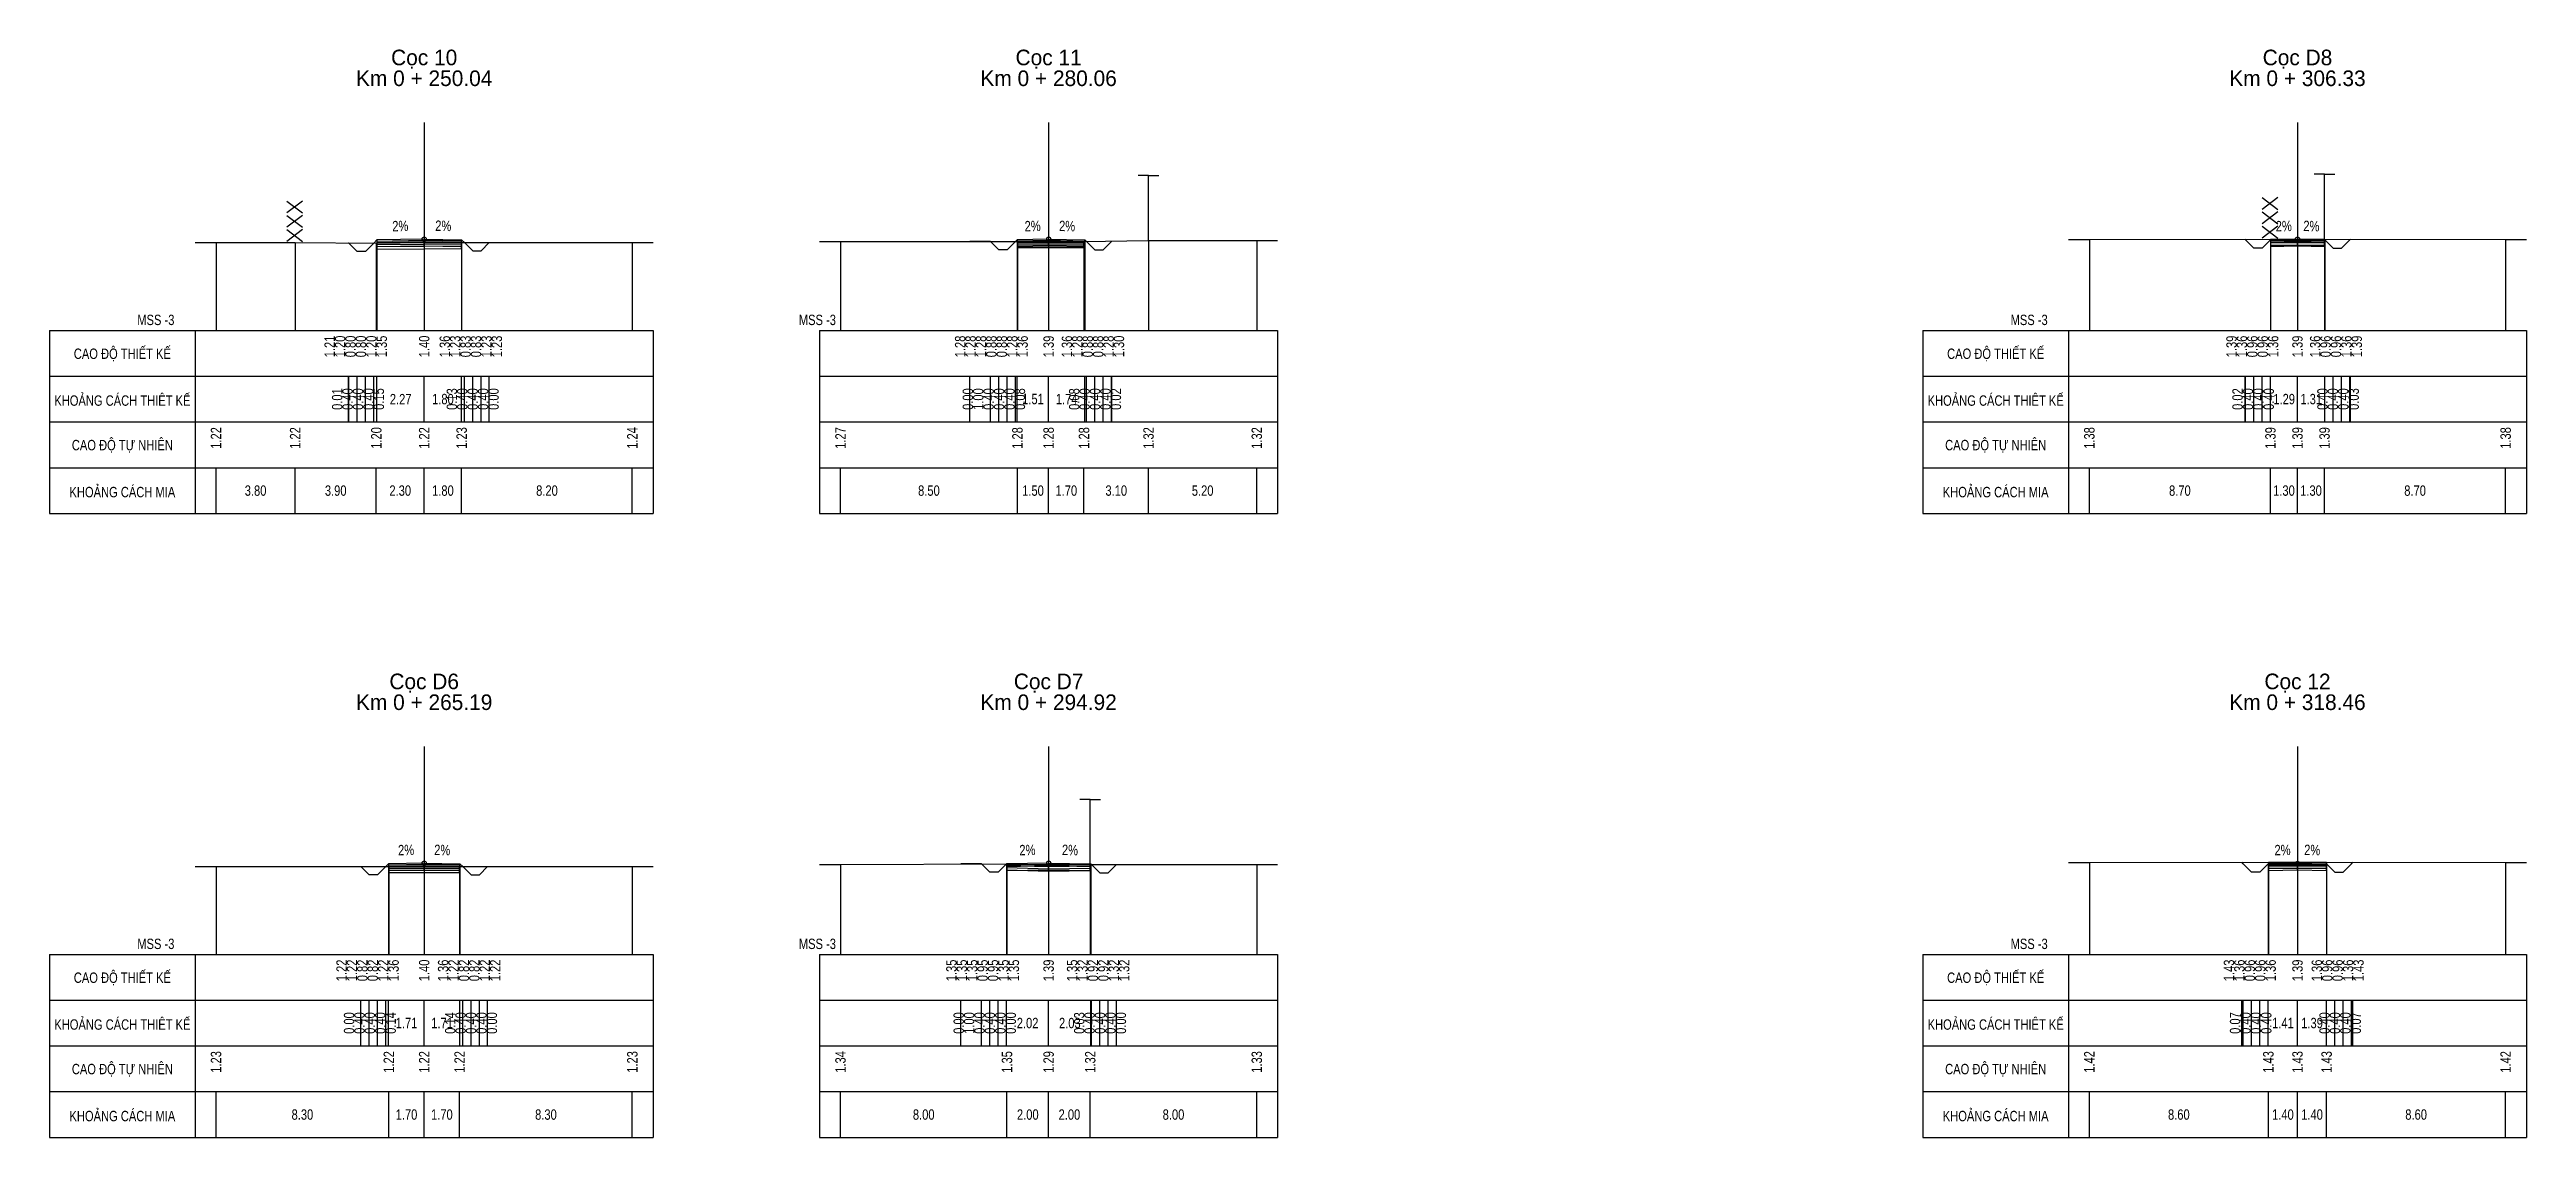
# Model space of a CAD drawing. Header units: inches. Extents: x 527 to 1089, y -181 to 197.
# Drawn here: x 969.6 to 1088.6, y -181.4 to -129.1 of the extents above; entities that cross this region are included whole.
import ezdxf
from ezdxf.enums import TextEntityAlignment as Align

# ---------------------------------------------------------------- set-up
doc = ezdxf.new("R2010")
doc.units = ezdxf.units.IN
doc.header["$MEASUREMENT"] = 0
for name, color, linetype in [('Bang TN tu nhien', 3, 'Continuous'), ('Dien thiet ke TN', 2, 'Continuous'), ('Duong cu', 8, 'Continuous'), ('Duong do thiet ke', 2, 'Continuous'), ('Duong dong trac ngang tu nhien', 9, 'Continuous'), ('KH_VAT', 8, 'Continuous'), ('Khuon duong1', 14, 'Continuous'), ('Mat duong PD 1', 1, 'Continuous'), ('Taluy', 1, 'Continuous'), ('Trac ngang tu nhien', 3, 'Continuous'), ('TracNgang', 7, 'Continuous')]:
    doc.layers.add(name, color=color, linetype=linetype)
doc.styles.add('BangTN', font='viet buddy.shx', dxfattribs={"width": 0.8})

msp = doc.modelspace()

# ---------------------------------------------------------------- texts
at = {"layer": 'Bang TN tu nhien', "color": 3, "style": 'BangTN', "width": 0.8}
for s, p in [('CAO ĐỘ THIẾT KẾ', (973.05, -143.71)), ('CAO ĐỘ THIẾT KẾ', (1063.05, -143.71)), ('KHOẢNG CÁCH THIÊT KẾ', (973.05, -145.91)), ('KHOẢNG CÁCH THIÊT KẾ', (1063.05, -145.91)), ('CAO ĐỘ TỰ NHIÊN', (973.05, -148.11)), ('CAO ĐỘ TỰ NHIÊN', (1063.05, -148.11)), ('KHOẢNG CÁCH MIA', (973.05, -150.31)), ('KHOẢNG CÁCH MIA', (1063.05, -150.31)), ('CAO ĐỘ THIẾT KẾ', (973.05, -173.71)), ('CAO ĐỘ THIẾT KẾ', (1063.05, -173.71)), ('KHOẢNG CÁCH THIÊT KẾ', (973.05, -175.91)), ('KHOẢNG CÁCH THIÊT KẾ', (1063.05, -175.91)), ('CAO ĐỘ TỰ NHIÊN', (973.05, -178.11)), ('CAO ĐỘ TỰ NHIÊN', (1063.05, -178.11)), ('KHOẢNG CÁCH MIA', (973.05, -180.31)), ('KHOẢNG CÁCH MIA', (1063.05, -180.31))]:
    msp.add_text(s, height=0.5, dxfattribs=at).set_placement(p, align=Align.MIDDLE)
at = {"layer": 'Dien thiet ke TN', "color": 2, "style": 'BangTN', "width": 0.8}
for rotation, p in [(1.1458, (986.41, -137.99)), (358.8542, (988.46, -137.98)), (1.1458, (1016.79, -137.99)), (358.8542, (1018.43, -137.99)), (1.1458, (1076.9, -137.99)), (358.8542, (1078.21, -137.99)), (1.1458, (986.69, -167.99)), (358.8542, (988.41, -167.99)), (1.1458, (1016.54, -167.99)), (358.8542, (1018.57, -167.99)), (1.1458, (1076.84, -167.99)), (358.8542, (1078.25, -167.99))]:
    msp.add_text('2%', height=0.5, rotation=rotation, dxfattribs=at).set_placement(p, align=Align.BOTTOM_CENTER)
at = {"layer": 'Trac ngang tu nhien', "color": 3, "style": 'BangTN'}
for s, p in [('Cọc 10', (987.55, -129.86)), ('Cọc 11', (1017.55, -129.86)), ('Cọc D8', (1077.55, -129.86)), ('Km 0 + 250.04', (987.55, -130.86)), ('Km 0 + 280.06', (1017.55, -130.86)), ('Km 0 + 306.33', (1077.55, -130.86)), ('Cọc D6', (987.55, -159.86)), ('Cọc D7', (1017.55, -159.86)), ('Cọc 12', (1077.55, -159.86)), ('Km 0 + 265.19', (987.55, -160.86)), ('Km 0 + 294.92', (1017.55, -160.86)), ('Km 0 + 318.46', (1077.55, -160.86))]:
    msp.add_text(s, height=0.75, dxfattribs=at).set_placement(p, align=Align.CENTER)
at = {"layer": 'Trac ngang tu nhien', "color": 3, "char_height": 0.5, "style": 'BangTN'}
for insert, attachment_point in [((975.55, -142.36), 9), ((1005.55, -142.36), 7), ((1065.55, -142.36), 9), ((975.55, -172.36), 9), ((1005.55, -172.36), 7), ((1065.55, -172.36), 9)]:
    msp.add_mtext('MSS -3', dxfattribs=dict(at, insert=insert, attachment_point=attachment_point))
at = {"layer": 'TracNgang', "color": 2, "style": 'BangTN', "width": 0.8}
for s, p in [('1.21', (983.01, -142.86)), ('1.20', (983.51, -142.86)), ('0.80', (984.01, -142.86)), ('0.80', (984.51, -142.86)), ('1.20', (985.01, -142.86)), ('1.35', (985.51, -142.86)), ('1.40', (987.55, -142.86)), ('1.36', (988.54, -142.86)), ('1.23', (989.04, -142.86)), ('0.83', (989.54, -142.86)), ('0.83', (990.04, -142.86)), ('1.23', (990.54, -142.86)), ('1.23', (991.04, -142.86)), ('1.28', (1013.3, -142.86)), ('1.28', (1013.8, -142.86)), ('1.28', (1014.3, -142.86)), ('0.88', (1014.8, -142.86)), ('0.88', (1015.3, -142.86)), ('1.28', (1015.8, -142.86)), ('1.36', (1016.3, -142.86)), ('1.39', (1017.55, -142.86)), ('1.36', (1018.43, -142.86)), ('1.28', (1018.93, -142.86)), ('0.88', (1019.43, -142.86)), ('0.88', (1019.93, -142.86)), ('1.28', (1020.43, -142.86)), ('1.30', (1020.93, -142.86)), ('1.39', (1074.38, -142.86)), ('1.36', (1074.88, -142.86)), ('0.96', (1075.38, -142.86)), ('0.96', (1075.88, -142.86)), ('1.36', (1076.38, -142.86)), ('1.39', (1077.55, -142.86)), ('1.36', (1078.4, -142.86)), ('0.96', (1078.9, -142.86)), ('0.96', (1079.4, -142.86)), ('1.36', (1079.9, -142.86)), ('1.39', (1080.4, -142.86)), ('1.22', (983.58, -172.86)), ('1.22', (984.08, -172.86)), ('0.82', (984.58, -172.86)), ('0.82', (985.08, -172.86)), ('1.22', (985.58, -172.86)), ('1.36', (986.08, -172.86)), ('1.40', (987.55, -172.86)), ('1.36', (988.46, -172.86)), ('1.22', (988.96, -172.86)), ('0.82', (989.46, -172.86)), ('0.82', (989.96, -172.86)), ('1.22', (990.46, -172.86)), ('1.22', (990.96, -172.86)), ('1.35', (1012.88, -172.86)), ('1.35', (1013.38, -172.86)), ('1.35', (1013.88, -172.86)), ('0.95', (1014.38, -172.86)), ('0.95', (1014.88, -172.86)), ('1.35', (1015.38, -172.86)), ('1.35', (1015.88, -172.86)), ('1.39', (1017.55, -172.86)), ('1.35', (1018.68, -172.86)), ('1.32', (1019.18, -172.86)), ('0.92', (1019.68, -172.86)), ('0.92', (1020.18, -172.86)), ('1.32', (1020.68, -172.86)), ('1.32', (1021.18, -172.86)), ('1.43', (1074.26, -172.86)), ('1.36', (1074.76, -172.86)), ('0.96', (1075.26, -172.86)), ('0.96', (1075.76, -172.86)), ('1.36', (1076.26, -172.86)), ('1.39', (1077.55, -172.86)), ('1.36', (1078.48, -172.86)), ('0.96', (1078.98, -172.86)), ('0.96', (1079.48, -172.86)), ('1.36', (1079.98, -172.86)), ('1.43', (1080.48, -172.86))]:
    msp.add_text(s, height=0.5, rotation=90, dxfattribs=at).set_placement(p, align=Align.MIDDLE_RIGHT)
for s, p in [('0.01', (983.37, -145.91)), ('0.40', (983.87, -145.91)), ('0.40', (984.37, -145.91)), ('0.40', (984.87, -145.91)), ('0.15', (985.37, -145.91)), ('0.13', (988.88, -145.91)), ('0.40', (989.38, -145.91)), ('0.40', (989.88, -145.91)), ('0.40', (990.38, -145.91)), ('0.00', (990.88, -145.91)), ('0.00', (1013.67, -145.91)), ('1.00', (1014.17, -145.91)), ('0.40', (1014.67, -145.91)), ('0.40', (1015.17, -145.91)), ('0.40', (1015.67, -145.91)), ('0.08', (1016.17, -145.91)), ('0.08', (1018.78, -145.91)), ('0.40', (1019.28, -145.91)), ('0.40', (1019.78, -145.91)), ('0.40', (1020.28, -145.91)), ('0.02', (1020.78, -145.91)), ('0.02', (1074.67, -145.91)), ('0.40', (1075.17, -145.91)), ('0.40', (1075.67, -145.91)), ('0.40', (1076.17, -145.91)), ('0.40', (1078.75, -145.91)), ('0.40', (1079.25, -145.91)), ('0.40', (1079.75, -145.91)), ('0.03', (1080.25, -145.91)), ('0.00', (983.94, -175.91)), ('0.40', (984.44, -175.91)), ('0.40', (984.94, -175.91)), ('0.40', (985.44, -175.91)), ('0.14', (985.94, -175.91)), ('0.14', (988.8, -175.91)), ('0.40', (989.3, -175.91)), ('0.40', (989.8, -175.91)), ('0.40', (990.3, -175.91)), ('0.00', (990.8, -175.91)), ('0.00', (1013.23, -175.91)), ('1.00', (1013.73, -175.91)), ('0.40', (1014.23, -175.91)), ('0.40', (1014.73, -175.91)), ('0.40', (1015.23, -175.91)), ('0.00', (1015.73, -175.91)), ('0.03', (1019.02, -175.91)), ('0.40', (1019.52, -175.91)), ('0.40', (1020.02, -175.91)), ('0.40', (1020.52, -175.91)), ('0.00', (1021.02, -175.91)), ('0.07', (1074.55, -175.91)), ('0.40', (1075.05, -175.91)), ('0.40', (1075.55, -175.91)), ('0.40', (1076.05, -175.91)), ('0.40', (1078.85, -175.91)), ('0.40', (1079.35, -175.91)), ('0.40', (1079.85, -175.91)), ('0.07', (1080.35, -175.91))]:
    msp.add_text(s, height=0.5, rotation=90, dxfattribs=at).set_placement(p, align=Align.MIDDLE)
for s, p in [('2.27', (986.42, -145.91)), ('1.80', (988.45, -145.91)), ('1.51', (1016.8, -145.91)), ('1.74', (1018.42, -145.91)), ('1.29', (1076.91, -145.91)), ('1.31', (1078.21, -145.91)), ('1.71', (986.7, -175.91)), ('1.71', (988.41, -175.91)), ('2.02', (1016.54, -175.91)), ('2.03', (1018.57, -175.91)), ('1.41', (1076.85, -175.91)), ('1.39', (1078.25, -175.91))]:
    msp.add_text(s, height=0.5, dxfattribs=at).set_placement(p, align=Align.MIDDLE)
at = {"layer": 'TracNgang', "color": 3, "style": 'BangTN', "width": 0.8}
for s, p in [('1.22', (977.55, -147.26)), ('1.22', (981.35, -147.26)), ('1.20', (985.25, -147.26)), ('1.22', (987.55, -147.26)), ('1.23', (989.35, -147.26)), ('1.24', (997.55, -147.26)), ('1.27', (1007.55, -147.26)), ('1.28', (1016.05, -147.26)), ('1.28', (1017.55, -147.26)), ('1.28', (1019.25, -147.26)), ('1.32', (1022.35, -147.26)), ('1.32', (1027.55, -147.26)), ('1.38', (1067.55, -147.26)), ('1.39', (1076.25, -147.26)), ('1.39', (1077.55, -147.26)), ('1.39', (1078.85, -147.26)), ('1.38', (1087.55, -147.26)), ('1.23', (977.55, -177.26)), ('1.22', (985.85, -177.26)), ('1.22', (987.55, -177.26)), ('1.22', (989.25, -177.26)), ('1.23', (997.55, -177.26)), ('1.34', (1007.55, -177.26)), ('1.35', (1015.55, -177.26)), ('1.29', (1017.55, -177.26)), ('1.32', (1019.55, -177.26)), ('1.33', (1027.55, -177.26)), ('1.42', (1067.55, -177.26)), ('1.43', (1076.15, -177.26)), ('1.43', (1077.55, -177.26)), ('1.43', (1078.95, -177.26)), ('1.42', (1087.55, -177.26))]:
    msp.add_text(s, height=0.5, rotation=90, dxfattribs=at).set_placement(p, align=Align.MIDDLE_RIGHT)
for s, p in [('3.80', (979.45, -150.31)), ('3.90', (983.3, -150.31)), ('2.30', (986.4, -150.31)), ('1.80', (988.45, -150.31)), ('8.20', (993.45, -150.31)), ('8.50', (1011.8, -150.31)), ('1.50', (1016.8, -150.31)), ('1.70', (1018.4, -150.31)), ('3.10', (1020.8, -150.31)), ('5.20', (1024.95, -150.31)), ('8.70', (1071.9, -150.31)), ('1.30', (1076.9, -150.31)), ('1.30', (1078.2, -150.31)), ('8.70', (1083.2, -150.31)), ('8.30', (981.7, -180.31)), ('1.70', (986.7, -180.31)), ('1.70', (988.4, -180.31)), ('8.30', (993.4, -180.31)), ('8.00', (1011.55, -180.31)), ('2.00', (1016.55, -180.31)), ('2.00', (1018.55, -180.31)), ('8.00', (1023.55, -180.31)), ('8.60', (1071.85, -180.31)), ('1.40', (1076.85, -180.31)), ('1.40', (1078.25, -180.31)), ('8.60', (1083.25, -180.31))]:
    msp.add_text(s, height=0.5, dxfattribs=at).set_placement(p, align=Align.MIDDLE)

# ---------------------------------------------------------------- blocks, each defined once
blk = doc.blocks.new('HANGRAO')
at = {"color": 2, "linetype": 'Continuous'}
for p, q in [((-1.32, 6.67), (1.16, 4.76)), ((1.16, 6.67), (-1.32, 4.76)), ((1.16, 4.38), (-1.32, 2.47)), ((-1.32, 4.38), (1.16, 2.47)), ((-1.32, 2.09), (1.16, 0.18)), ((1.16, 2.09), (-1.32, 0.18))]:
    blk.add_line(p, q, dxfattribs=at)
blk = doc.blocks.new('ChieuDungVat3.dwg')
at = {"layer": 'KH_VAT', "color": 1, "xscale": 1.5, "yscale": 1.5, "zscale": 1.5}
blk.add_blockref('HANGRAO', (0, 0), dxfattribs=at)
blk = doc.blocks.new('CHIEUDUNGVAT12')
at = {"layer": 'KH_VAT', "color": 1}
for q in [(-2.5, 15.63), (2.5, 15.63)]:
    blk.add_line((0, 15.63), q, dxfattribs=at)
at = {"layer": 'KH_VAT', "color": 7}
blk.add_lwpolyline([(0, 0), (0, 15.63)], dxfattribs=at)
blk = doc.blocks.new('ChieuDungVat4.dwg')
at = {"layer": 'KH_VAT', "color": 1}
blk.add_blockref('CHIEUDUNGVAT12', (0, 0), dxfattribs=at)

# ---------------------------------------------------------------- linework, layer by layer
at = {"layer": 'Bang TN tu nhien', "color": 3}
for p, q in [((987.55, -132.61), (987.55, -142.61)), ((1017.55, -132.61), (1017.55, -142.61)), ((1077.55, -132.61), (1077.55, -142.61)), ((969.55, -142.61), (969.55, -151.41)), ((969.55, -142.61), (998.55, -142.61)), ((976.55, -142.61), (976.55, -151.41)), ((998.55, -142.61), (998.55, -151.41)), ((1006.55, -142.61), (1006.55, -151.41)), ((1006.55, -142.61), (1028.55, -142.61)), ((1028.55, -142.61), (1028.55, -151.41)), ((1059.55, -142.61), (1059.55, -151.41)), ((1059.55, -142.61), (1088.55, -142.61)), ((1066.55, -142.61), (1066.55, -151.41)), ((1088.55, -142.61), (1088.55, -151.41)), ((969.55, -144.81), (998.55, -144.81)), ((1006.55, -144.81), (1028.55, -144.81)), ((1059.55, -144.81), (1088.55, -144.81)), ((969.55, -147.01), (998.55, -147.01)), ((1006.55, -147.01), (1028.55, -147.01)), ((1059.55, -147.01), (1088.55, -147.01)), ((969.55, -149.21), (998.55, -149.21)), ((1006.55, -149.21), (1028.55, -149.21)), ((1059.55, -149.21), (1088.55, -149.21)), ((969.55, -151.41), (998.55, -151.41)), ((1006.55, -151.41), (1028.55, -151.41)), ((1059.55, -151.41), (1088.55, -151.41)), ((987.55, -162.61), (987.55, -172.61)), ((1017.55, -162.61), (1017.55, -172.61)), ((1077.55, -162.61), (1077.55, -172.61)), ((969.55, -172.61), (969.55, -181.41)), ((969.55, -172.61), (998.55, -172.61)), ((976.55, -172.61), (976.55, -181.41)), ((998.55, -172.61), (998.55, -181.41)), ((1006.55, -172.61), (1006.55, -181.41)), ((1006.55, -172.61), (1028.55, -172.61)), ((1028.55, -172.61), (1028.55, -181.41)), ((1059.55, -172.61), (1059.55, -181.41)), ((1059.55, -172.61), (1088.55, -172.61)), ((1066.55, -172.61), (1066.55, -181.41)), ((1088.55, -172.61), (1088.55, -181.41)), ((969.55, -174.81), (998.55, -174.81)), ((1006.55, -174.81), (1028.55, -174.81)), ((1059.55, -174.81), (1088.55, -174.81)), ((969.55, -177.01), (998.55, -177.01)), ((1006.55, -177.01), (1028.55, -177.01)), ((1059.55, -177.01), (1088.55, -177.01)), ((969.55, -179.21), (998.55, -179.21)), ((1006.55, -179.21), (1028.55, -179.21)), ((1059.55, -179.21), (1088.55, -179.21)), ((969.55, -181.41), (998.55, -181.41)), ((1006.55, -181.41), (1028.55, -181.41)), ((1059.55, -181.41), (1088.55, -181.41))]:
    msp.add_line(p, q, dxfattribs=at)
at = {"layer": 'Dien thiet ke TN'}
for p, q in [((985.28, -138.26), (985.28, -142.61)), ((985.28, -138.26), (985.28, -142.61)), ((985.28, -138.26), (985.28, -142.61)), ((985.28, -138.26), (985.28, -142.61)), ((985.28, -138.26), (985.28, -142.61)), ((987.55, -138.22), (987.55, -142.61)), ((987.55, -138.22), (987.55, -142.61)), ((989.35, -138.25), (989.35, -142.61)), ((989.35, -138.25), (989.35, -142.61)), ((989.35, -138.25), (989.35, -142.61)), ((989.35, -138.25), (989.35, -142.61)), ((989.35, -138.25), (989.35, -142.61)), ((1016.04, -138.25), (1016.04, -142.61)), ((1016.04, -138.25), (1016.04, -142.61)), ((1016.04, -138.25), (1016.04, -142.61)), ((1016.04, -138.25), (1016.04, -142.61)), ((1016.04, -138.25), (1016.04, -142.61)), ((1017.55, -138.22), (1017.55, -142.61)), ((1017.55, -138.22), (1017.55, -142.61)), ((1019.29, -138.26), (1019.29, -142.61)), ((1019.29, -138.26), (1019.29, -142.61)), ((1019.29, -138.26), (1019.29, -142.61)), ((1019.29, -138.26), (1019.29, -142.61)), ((1019.29, -138.26), (1019.29, -142.61)), ((1076.26, -138.25), (1076.26, -142.61)), ((1076.26, -138.25), (1076.26, -142.61)), ((1076.26, -138.25), (1076.26, -142.61)), ((1076.26, -138.25), (1076.26, -142.61)), ((1076.26, -138.25), (1076.26, -142.61)), ((1077.55, -138.22), (1077.55, -142.61)), ((1077.55, -138.22), (1077.55, -142.61)), ((1078.86, -138.25), (1078.86, -142.61)), ((1078.86, -138.25), (1078.86, -142.61)), ((1078.86, -138.25), (1078.86, -142.61)), ((1078.86, -138.25), (1078.86, -142.61)), ((1078.86, -138.25), (1078.86, -142.61)), ((985.84, -168.25), (985.84, -172.61)), ((985.84, -168.25), (985.84, -172.61)), ((985.84, -168.25), (985.84, -172.61)), ((985.84, -168.25), (985.84, -172.61)), ((985.84, -168.25), (985.84, -172.61)), ((987.55, -168.22), (987.55, -172.61)), ((987.55, -168.22), (987.55, -172.61)), ((989.26, -168.25), (989.26, -172.61)), ((989.26, -168.25), (989.26, -172.61)), ((989.26, -168.25), (989.26, -172.61)), ((989.26, -168.25), (989.26, -172.61)), ((989.26, -168.25), (989.26, -172.61)), ((1015.53, -168.26), (1015.53, -172.61)), ((1015.53, -168.26), (1015.53, -172.61)), ((1015.53, -168.26), (1015.53, -172.61)), ((1015.53, -168.26), (1015.53, -172.61)), ((1015.53, -168.26), (1015.53, -172.61)), ((1017.55, -168.22), (1017.55, -172.61)), ((1017.55, -168.22), (1017.55, -172.61)), ((1019.58, -168.26), (1019.58, -172.61)), ((1019.58, -168.26), (1019.58, -172.61)), ((1019.58, -168.26), (1019.58, -172.61)), ((1019.58, -168.26), (1019.58, -172.61)), ((1019.58, -168.26), (1019.58, -172.61)), ((1076.14, -168.25), (1076.14, -172.61)), ((1076.14, -168.25), (1076.14, -172.61)), ((1076.14, -168.25), (1076.14, -172.61)), ((1076.14, -168.25), (1076.14, -172.61)), ((1076.14, -168.25), (1076.14, -172.61)), ((1077.55, -168.23), (1077.55, -172.61)), ((1077.55, -168.23), (1077.55, -172.61)), ((1078.94, -168.25), (1078.94, -172.61)), ((1078.94, -168.25), (1078.94, -172.61)), ((1078.94, -168.25), (1078.94, -172.61)), ((1078.94, -168.25), (1078.94, -172.61)), ((1078.94, -168.25), (1078.94, -172.61))]:
    msp.add_line(p, q, dxfattribs=at)
at = {"layer": 'Duong cu'}
for points in [[(985.25, -138.41), (985.25, -138.7), (987.55, -138.68), (989.35, -138.67), (989.35, -138.38)], [(985.25, -138.48), (987.55, -138.46), (989.35, -138.45)], [(985.25, -138.58), (987.55, -138.56), (989.35, -138.55)], [(1016.05, -138.33), (1016.05, -138.62), (1017.55, -138.62), (1019.25, -138.62), (1019.25, -138.33)], [(1016.05, -138.4), (1017.55, -138.4), (1019.25, -138.4)], [(1016.05, -138.5), (1017.55, -138.5), (1019.25, -138.5)], [(1076.25, -138.22), (1076.25, -138.51), (1077.55, -138.51), (1078.85, -138.51), (1078.85, -138.22)], [(1076.25, -138.29), (1077.55, -138.29), (1078.85, -138.29)], [(1076.25, -138.39), (1077.55, -138.39), (1078.85, -138.39)], [(985.85, -168.39), (985.85, -168.68), (987.55, -168.68), (989.25, -168.68), (989.25, -168.39)], [(985.85, -168.46), (987.55, -168.46), (989.25, -168.46)], [(985.85, -168.56), (987.55, -168.56), (989.25, -168.56)], [(1015.55, -168.26), (1015.55, -168.55), (1017.55, -168.61), (1019.55, -168.58), (1019.55, -168.29)], [(1015.55, -168.33), (1017.55, -168.39), (1019.55, -168.36)], [(1015.55, -168.43), (1017.55, -168.49), (1019.55, -168.46)], [(1076.15, -168.18), (1076.15, -168.47), (1077.55, -168.47), (1078.95, -168.47), (1078.95, -168.18)], [(1076.15, -168.25), (1077.55, -168.25), (1078.95, -168.25)], [(1076.15, -168.35), (1077.55, -168.35), (1078.95, -168.35)]]:
    msp.add_lwpolyline(points, dxfattribs=at)
at = {"layer": 'Duong do thiet ke', "color": 1}
for centre in [(987.55, -138.22), (1017.55, -138.22), (1077.55, -138.22), (987.55, -168.22), (1017.55, -168.22), (1077.55, -168.23)]:
    msp.add_circle(centre, 0.1, dxfattribs=at)
at = {"layer": 'Duong dong trac ngang tu nhien', "color": 8}
for p, q in [((977.55, -138.39), (977.55, -142.61)), ((981.35, -138.39), (981.35, -142.61)), ((985.25, -138.41), (985.25, -142.61)), ((987.55, -138.39), (987.55, -142.61)), ((989.35, -138.38), (989.35, -142.61)), ((997.55, -138.38), (997.55, -142.61)), ((1007.55, -138.34), (1007.55, -142.61)), ((1016.05, -138.33), (1016.05, -142.61)), ((1017.55, -138.33), (1017.55, -142.61)), ((1019.25, -138.33), (1019.25, -142.61)), ((1022.35, -138.29), (1022.35, -142.61)), ((1027.55, -138.29), (1027.55, -142.61)), ((1067.55, -138.23), (1067.55, -142.61)), ((1076.25, -138.22), (1076.25, -142.61)), ((1077.55, -138.22), (1077.55, -142.61)), ((1078.85, -138.22), (1078.85, -142.61)), ((1087.55, -138.23), (1087.55, -142.61)), ((977.55, -168.39), (977.55, -172.61)), ((985.85, -168.39), (985.85, -172.61)), ((987.55, -168.39), (987.55, -172.61)), ((989.25, -168.39), (989.25, -172.61)), ((997.55, -168.38), (997.55, -172.61)), ((1007.55, -168.28), (1007.55, -172.61)), ((1015.55, -168.26), (1015.55, -172.61)), ((1017.55, -168.32), (1017.55, -172.61)), ((1019.55, -168.29), (1019.55, -172.61)), ((1027.55, -168.29), (1027.55, -172.61)), ((1067.55, -168.19), (1067.55, -172.61)), ((1076.15, -168.18), (1076.15, -172.61)), ((1077.55, -168.18), (1077.55, -172.61)), ((1078.95, -168.18), (1078.95, -172.61)), ((1087.55, -168.19), (1087.55, -172.61))]:
    msp.add_line(p, q, dxfattribs=at)
at = {"layer": 'Khuon duong1', "color": 4}
for points in [[(985.28, -138.26), (985.28, -138.31), (985.28, -138.38), (985.28, -138.58), (987.55, -138.54), (987.55, -138.34), (987.55, -138.27), (987.55, -138.22)], [(987.55, -138.22), (987.55, -138.27), (987.55, -138.34), (987.55, -138.54), (989.35, -138.57), (989.35, -138.37), (989.35, -138.3), (989.35, -138.25)], [(1016.04, -138.25), (1016.04, -138.3), (1016.04, -138.37), (1016.04, -138.57), (1017.55, -138.54), (1017.55, -138.34), (1017.55, -138.27), (1017.55, -138.22)], [(1017.55, -138.22), (1017.55, -138.27), (1017.55, -138.34), (1017.55, -138.54), (1019.29, -138.58), (1019.29, -138.38), (1019.29, -138.31), (1019.29, -138.26)], [(1076.26, -138.25), (1076.26, -138.3), (1076.26, -138.37), (1076.26, -138.57), (1077.55, -138.54), (1077.55, -138.34), (1077.55, -138.27), (1077.55, -138.22)], [(1077.55, -138.22), (1077.55, -138.27), (1077.55, -138.34), (1077.55, -138.54), (1078.86, -138.57), (1078.86, -138.37), (1078.86, -138.3), (1078.86, -138.25)], [(985.84, -168.25), (985.84, -168.3), (985.84, -168.37), (985.84, -168.57), (987.55, -168.54), (987.55, -168.34), (987.55, -168.27), (987.55, -168.22)], [(987.55, -168.22), (987.55, -168.27), (987.55, -168.34), (987.55, -168.54), (989.26, -168.57), (989.26, -168.37), (989.26, -168.3), (989.26, -168.25)], [(1015.53, -168.26), (1015.53, -168.31), (1015.53, -168.38), (1015.53, -168.58), (1017.55, -168.54), (1017.55, -168.34), (1017.55, -168.27), (1017.55, -168.22)], [(1017.55, -168.22), (1017.55, -168.27), (1017.55, -168.34), (1017.55, -168.54), (1019.58, -168.58), (1019.58, -168.38), (1019.58, -168.31), (1019.58, -168.26)], [(1076.14, -168.25), (1076.14, -168.3), (1076.14, -168.37), (1076.14, -168.57), (1077.55, -168.55), (1077.55, -168.35), (1077.55, -168.28), (1077.55, -168.23)], [(1077.55, -168.23), (1077.55, -168.28), (1077.55, -168.35), (1077.55, -168.55), (1078.94, -168.57), (1078.94, -168.37), (1078.94, -168.3), (1078.94, -168.25)]]:
    msp.add_lwpolyline(points, dxfattribs=at)
at = {"layer": 'Khuon duong1', "color": 2}
for points in [[(985.28, -138.31), (987.55, -138.27)], [(987.55, -138.27), (989.35, -138.3)], [(1016.04, -138.3), (1017.55, -138.27)], [(1017.55, -138.27), (1019.29, -138.31)], [(1076.26, -138.3), (1077.55, -138.27)], [(1077.55, -138.27), (1078.86, -138.3)], [(985.84, -168.3), (987.55, -168.27)], [(987.55, -168.27), (989.26, -168.3)], [(1015.53, -168.31), (1017.55, -168.27)], [(1017.55, -168.27), (1019.58, -168.31)], [(1076.14, -168.3), (1077.55, -168.28)], [(1077.55, -168.28), (1078.94, -168.3)]]:
    msp.add_lwpolyline(points, dxfattribs=at)
at = {"layer": 'Khuon duong1', "color": 3}
for points in [[(985.28, -138.38), (987.55, -138.34)], [(987.55, -138.34), (989.35, -138.37)], [(1016.04, -138.37), (1017.55, -138.34)], [(1017.55, -138.34), (1019.29, -138.38)], [(1076.26, -138.37), (1077.55, -138.34)], [(1077.55, -138.34), (1078.86, -138.37)], [(985.84, -168.37), (987.55, -168.34)], [(987.55, -168.34), (989.26, -168.37)], [(1015.53, -168.38), (1017.55, -168.34)], [(1017.55, -168.34), (1019.58, -168.38)], [(1076.14, -168.37), (1077.55, -168.35)], [(1077.55, -168.35), (1078.94, -168.37)]]:
    msp.add_lwpolyline(points, dxfattribs=at)
at = {"layer": 'Mat duong PD 1'}
for points in [[(987.55, -138.22), (985.28, -138.26)], [(987.55, -138.22), (989.35, -138.25)], [(1017.55, -138.22), (1016.04, -138.25)], [(1017.55, -138.22), (1019.29, -138.26)], [(1077.55, -138.22), (1076.26, -138.25)], [(1077.55, -138.22), (1078.86, -138.25)], [(987.55, -168.22), (985.84, -168.25)], [(987.55, -168.22), (989.26, -168.25)], [(1017.55, -168.22), (1015.53, -168.26)], [(1017.55, -168.22), (1019.58, -168.26)], [(1077.55, -168.23), (1076.14, -168.25)], [(1077.55, -168.23), (1078.94, -168.25)]]:
    msp.add_lwpolyline(points, dxfattribs=at)
at = {"layer": 'Taluy'}
for points in [[(985.28, -138.26), (985.13, -138.41), (984.73, -138.81), (984.33, -138.81), (983.93, -138.41), (983.92, -138.41)], [(989.35, -138.25), (989.48, -138.38), (989.88, -138.78), (990.28, -138.78), (990.68, -138.38), (990.68, -138.38)], [(1016.04, -138.25), (1015.96, -138.33), (1015.56, -138.73), (1015.16, -138.73), (1014.76, -138.33), (1013.76, -138.33), (1013.76, -138.34)], [(1019.29, -138.26), (1019.37, -138.33), (1019.77, -138.73), (1020.17, -138.73), (1020.57, -138.33), (1020.58, -138.32)], [(1076.26, -138.25), (1075.86, -138.65), (1075.46, -138.65), (1075.06, -138.25), (1075.04, -138.22)], [(1078.86, -138.25), (1079.26, -138.65), (1079.66, -138.65), (1080.06, -138.25), (1080.09, -138.22)], [(985.84, -168.25), (985.7, -168.39), (985.3, -168.79), (984.9, -168.79), (984.5, -168.39), (984.5, -168.39)], [(989.26, -168.25), (989.4, -168.39), (989.8, -168.79), (990.2, -168.79), (990.6, -168.39), (990.6, -168.39)], [(1015.53, -168.26), (1015.53, -168.26), (1015.13, -168.66), (1014.73, -168.66), (1014.33, -168.26), (1013.33, -168.26), (1013.33, -168.27)], [(1019.58, -168.26), (1019.61, -168.29), (1020.01, -168.69), (1020.41, -168.69), (1020.81, -168.29), (1020.81, -168.29)], [(1076.14, -168.25), (1075.74, -168.65), (1075.34, -168.65), (1074.94, -168.25), (1074.87, -168.18)], [(1078.94, -168.25), (1079.34, -168.65), (1079.74, -168.65), (1080.14, -168.25), (1080.21, -168.18)]]:
    msp.add_lwpolyline(points, dxfattribs=at)
at = {"layer": 'Trac ngang tu nhien', "color": 3}
for points in [[(976.55, -138.39), (977.55, -138.39), (981.35, -138.39), (985.25, -138.41), (987.55, -138.39), (989.35, -138.38), (997.55, -138.38), (998.55, -138.38)], [(1006.55, -138.34), (1007.55, -138.34), (1016.05, -138.33), (1017.55, -138.33), (1019.25, -138.33), (1022.35, -138.29), (1027.55, -138.29), (1028.55, -138.29)], [(1066.55, -138.23), (1067.55, -138.23), (1076.25, -138.22), (1077.55, -138.22), (1078.85, -138.22), (1087.55, -138.23), (1088.55, -138.23)], [(976.55, -168.39), (977.55, -168.39), (985.85, -168.39), (987.55, -168.39), (989.25, -168.39), (997.55, -168.38), (998.55, -168.38)], [(1006.55, -168.28), (1007.55, -168.28), (1015.55, -168.26), (1017.55, -168.32), (1019.55, -168.29), (1027.55, -168.29), (1028.55, -168.29)], [(1066.55, -168.19), (1067.55, -168.19), (1076.15, -168.18), (1077.55, -168.18), (1078.95, -168.18), (1087.55, -168.19), (1088.55, -168.19)]]:
    msp.add_lwpolyline(points, dxfattribs=at)
at = {"layer": 'TracNgang', "color": 2}
for p, q in [((983.92, -147.01), (983.92, -144.81)), ((983.93, -147.01), (983.93, -144.81)), ((984.33, -147.01), (984.33, -144.81)), ((984.73, -147.01), (984.73, -144.81)), ((985.13, -147.01), (985.13, -144.81)), ((985.28, -147.01), (985.28, -144.81)), ((987.55, -147.01), (987.55, -144.81)), ((989.35, -147.01), (989.35, -144.81)), ((989.48, -147.01), (989.48, -144.81)), ((989.88, -147.01), (989.88, -144.81)), ((990.28, -147.01), (990.28, -144.81)), ((990.68, -147.01), (990.68, -144.81)), ((990.68, -147.01), (990.68, -144.81)), ((1013.76, -147.01), (1013.76, -144.81)), ((1013.76, -147.01), (1013.76, -144.81)), ((1014.76, -147.01), (1014.76, -144.81)), ((1015.16, -147.01), (1015.16, -144.81)), ((1015.56, -147.01), (1015.56, -144.81)), ((1015.96, -147.01), (1015.96, -144.81)), ((1016.04, -147.01), (1016.04, -144.81)), ((1017.55, -147.01), (1017.55, -144.81)), ((1019.29, -147.01), (1019.29, -144.81)), ((1019.37, -147.01), (1019.37, -144.81)), ((1019.77, -147.01), (1019.77, -144.81)), ((1020.17, -147.01), (1020.17, -144.81)), ((1020.57, -147.01), (1020.57, -144.81)), ((1020.58, -147.01), (1020.58, -144.81)), ((1075.04, -147.01), (1075.04, -144.81)), ((1075.06, -147.01), (1075.06, -144.81)), ((1075.46, -147.01), (1075.46, -144.81)), ((1075.86, -147.01), (1075.86, -144.81)), ((1076.26, -147.01), (1076.26, -144.81)), ((1077.55, -147.01), (1077.55, -144.81)), ((1078.86, -147.01), (1078.86, -144.81)), ((1079.26, -147.01), (1079.26, -144.81)), ((1079.66, -147.01), (1079.66, -144.81)), ((1080.06, -147.01), (1080.06, -144.81)), ((1080.09, -147.01), (1080.09, -144.81)), ((984.5, -177.01), (984.5, -174.81)), ((984.5, -177.01), (984.5, -174.81)), ((984.9, -177.01), (984.9, -174.81)), ((985.3, -177.01), (985.3, -174.81)), ((985.7, -177.01), (985.7, -174.81)), ((985.84, -177.01), (985.84, -174.81)), ((987.55, -177.01), (987.55, -174.81)), ((989.26, -177.01), (989.26, -174.81)), ((989.4, -177.01), (989.4, -174.81)), ((989.8, -177.01), (989.8, -174.81)), ((990.2, -177.01), (990.2, -174.81)), ((990.6, -177.01), (990.6, -174.81)), ((990.6, -177.01), (990.6, -174.81)), ((1013.33, -177.01), (1013.33, -174.81)), ((1013.33, -177.01), (1013.33, -174.81)), ((1014.33, -177.01), (1014.33, -174.81)), ((1014.73, -177.01), (1014.73, -174.81)), ((1015.13, -177.01), (1015.13, -174.81)), ((1015.53, -177.01), (1015.53, -174.81)), ((1015.53, -177.01), (1015.53, -174.81)), ((1017.55, -177.01), (1017.55, -174.81)), ((1019.58, -177.01), (1019.58, -174.81)), ((1019.61, -177.01), (1019.61, -174.81)), ((1020.01, -177.01), (1020.01, -174.81)), ((1020.41, -177.01), (1020.41, -174.81)), ((1020.81, -177.01), (1020.81, -174.81)), ((1020.81, -177.01), (1020.81, -174.81)), ((1074.87, -177.01), (1074.87, -174.81)), ((1074.94, -177.01), (1074.94, -174.81)), ((1075.34, -177.01), (1075.34, -174.81)), ((1075.74, -177.01), (1075.74, -174.81)), ((1076.14, -177.01), (1076.14, -174.81)), ((1077.55, -177.01), (1077.55, -174.81)), ((1078.94, -177.01), (1078.94, -174.81)), ((1079.34, -177.01), (1079.34, -174.81)), ((1079.74, -177.01), (1079.74, -174.81)), ((1080.14, -177.01), (1080.14, -174.81)), ((1080.21, -177.01), (1080.21, -174.81))]:
    msp.add_line(p, q, dxfattribs=at)
at = {"layer": 'TracNgang', "color": 3}
for p, q in [((977.55, -151.41), (977.55, -149.21)), ((981.35, -151.41), (981.35, -149.21)), ((985.25, -151.41), (985.25, -149.21)), ((987.55, -151.41), (987.55, -149.21)), ((989.35, -151.41), (989.35, -149.21)), ((997.55, -151.41), (997.55, -149.21)), ((1007.55, -151.41), (1007.55, -149.21)), ((1016.05, -151.41), (1016.05, -149.21)), ((1017.55, -151.41), (1017.55, -149.21)), ((1019.25, -151.41), (1019.25, -149.21)), ((1022.35, -151.41), (1022.35, -149.21)), ((1027.55, -151.41), (1027.55, -149.21)), ((1067.55, -151.41), (1067.55, -149.21)), ((1076.25, -151.41), (1076.25, -149.21)), ((1077.55, -151.41), (1077.55, -149.21)), ((1078.85, -151.41), (1078.85, -149.21)), ((1087.55, -151.41), (1087.55, -149.21)), ((977.55, -181.41), (977.55, -179.21)), ((985.85, -181.41), (985.85, -179.21)), ((987.55, -181.41), (987.55, -179.21)), ((989.25, -181.41), (989.25, -179.21)), ((997.55, -181.41), (997.55, -179.21)), ((1007.55, -181.41), (1007.55, -179.21)), ((1015.55, -181.41), (1015.55, -179.21)), ((1017.55, -181.41), (1017.55, -179.21)), ((1019.55, -181.41), (1019.55, -179.21)), ((1027.55, -181.41), (1027.55, -179.21)), ((1067.55, -181.41), (1067.55, -179.21)), ((1076.15, -181.41), (1076.15, -179.21)), ((1077.55, -181.41), (1077.55, -179.21)), ((1078.95, -181.41), (1078.95, -179.21)), ((1087.55, -181.41), (1087.55, -179.21))]:
    msp.add_line(p, q, dxfattribs=at)

# ---------------------------------------------------------------- block references
at = {"color": 3, "xscale": 0.1999999999999993, "yscale": 0.1999999999999886, "zscale": 0.2}
for name, p in [('ChieuDungVat4.dwg', (1022.35, -138.29)), ('ChieuDungVat4.dwg', (1078.85, -138.22)), ('ChieuDungVat3.dwg', (981.35, -138.39)), ('ChieuDungVat3.dwg', (1076.25, -138.22)), ('ChieuDungVat4.dwg', (1019.55, -168.29))]:
    msp.add_blockref(name, p, dxfattribs=at)

msp.set_redraw_order([(e.dxf.handle, doc.entitydb.next_handle()) for e in msp.query("TEXT MTEXT ATTDEF DIMENSION ARC_DIMENSION")])  # texts and dimensions are drawn at this point

doc.saveas('drawing.dxf')
